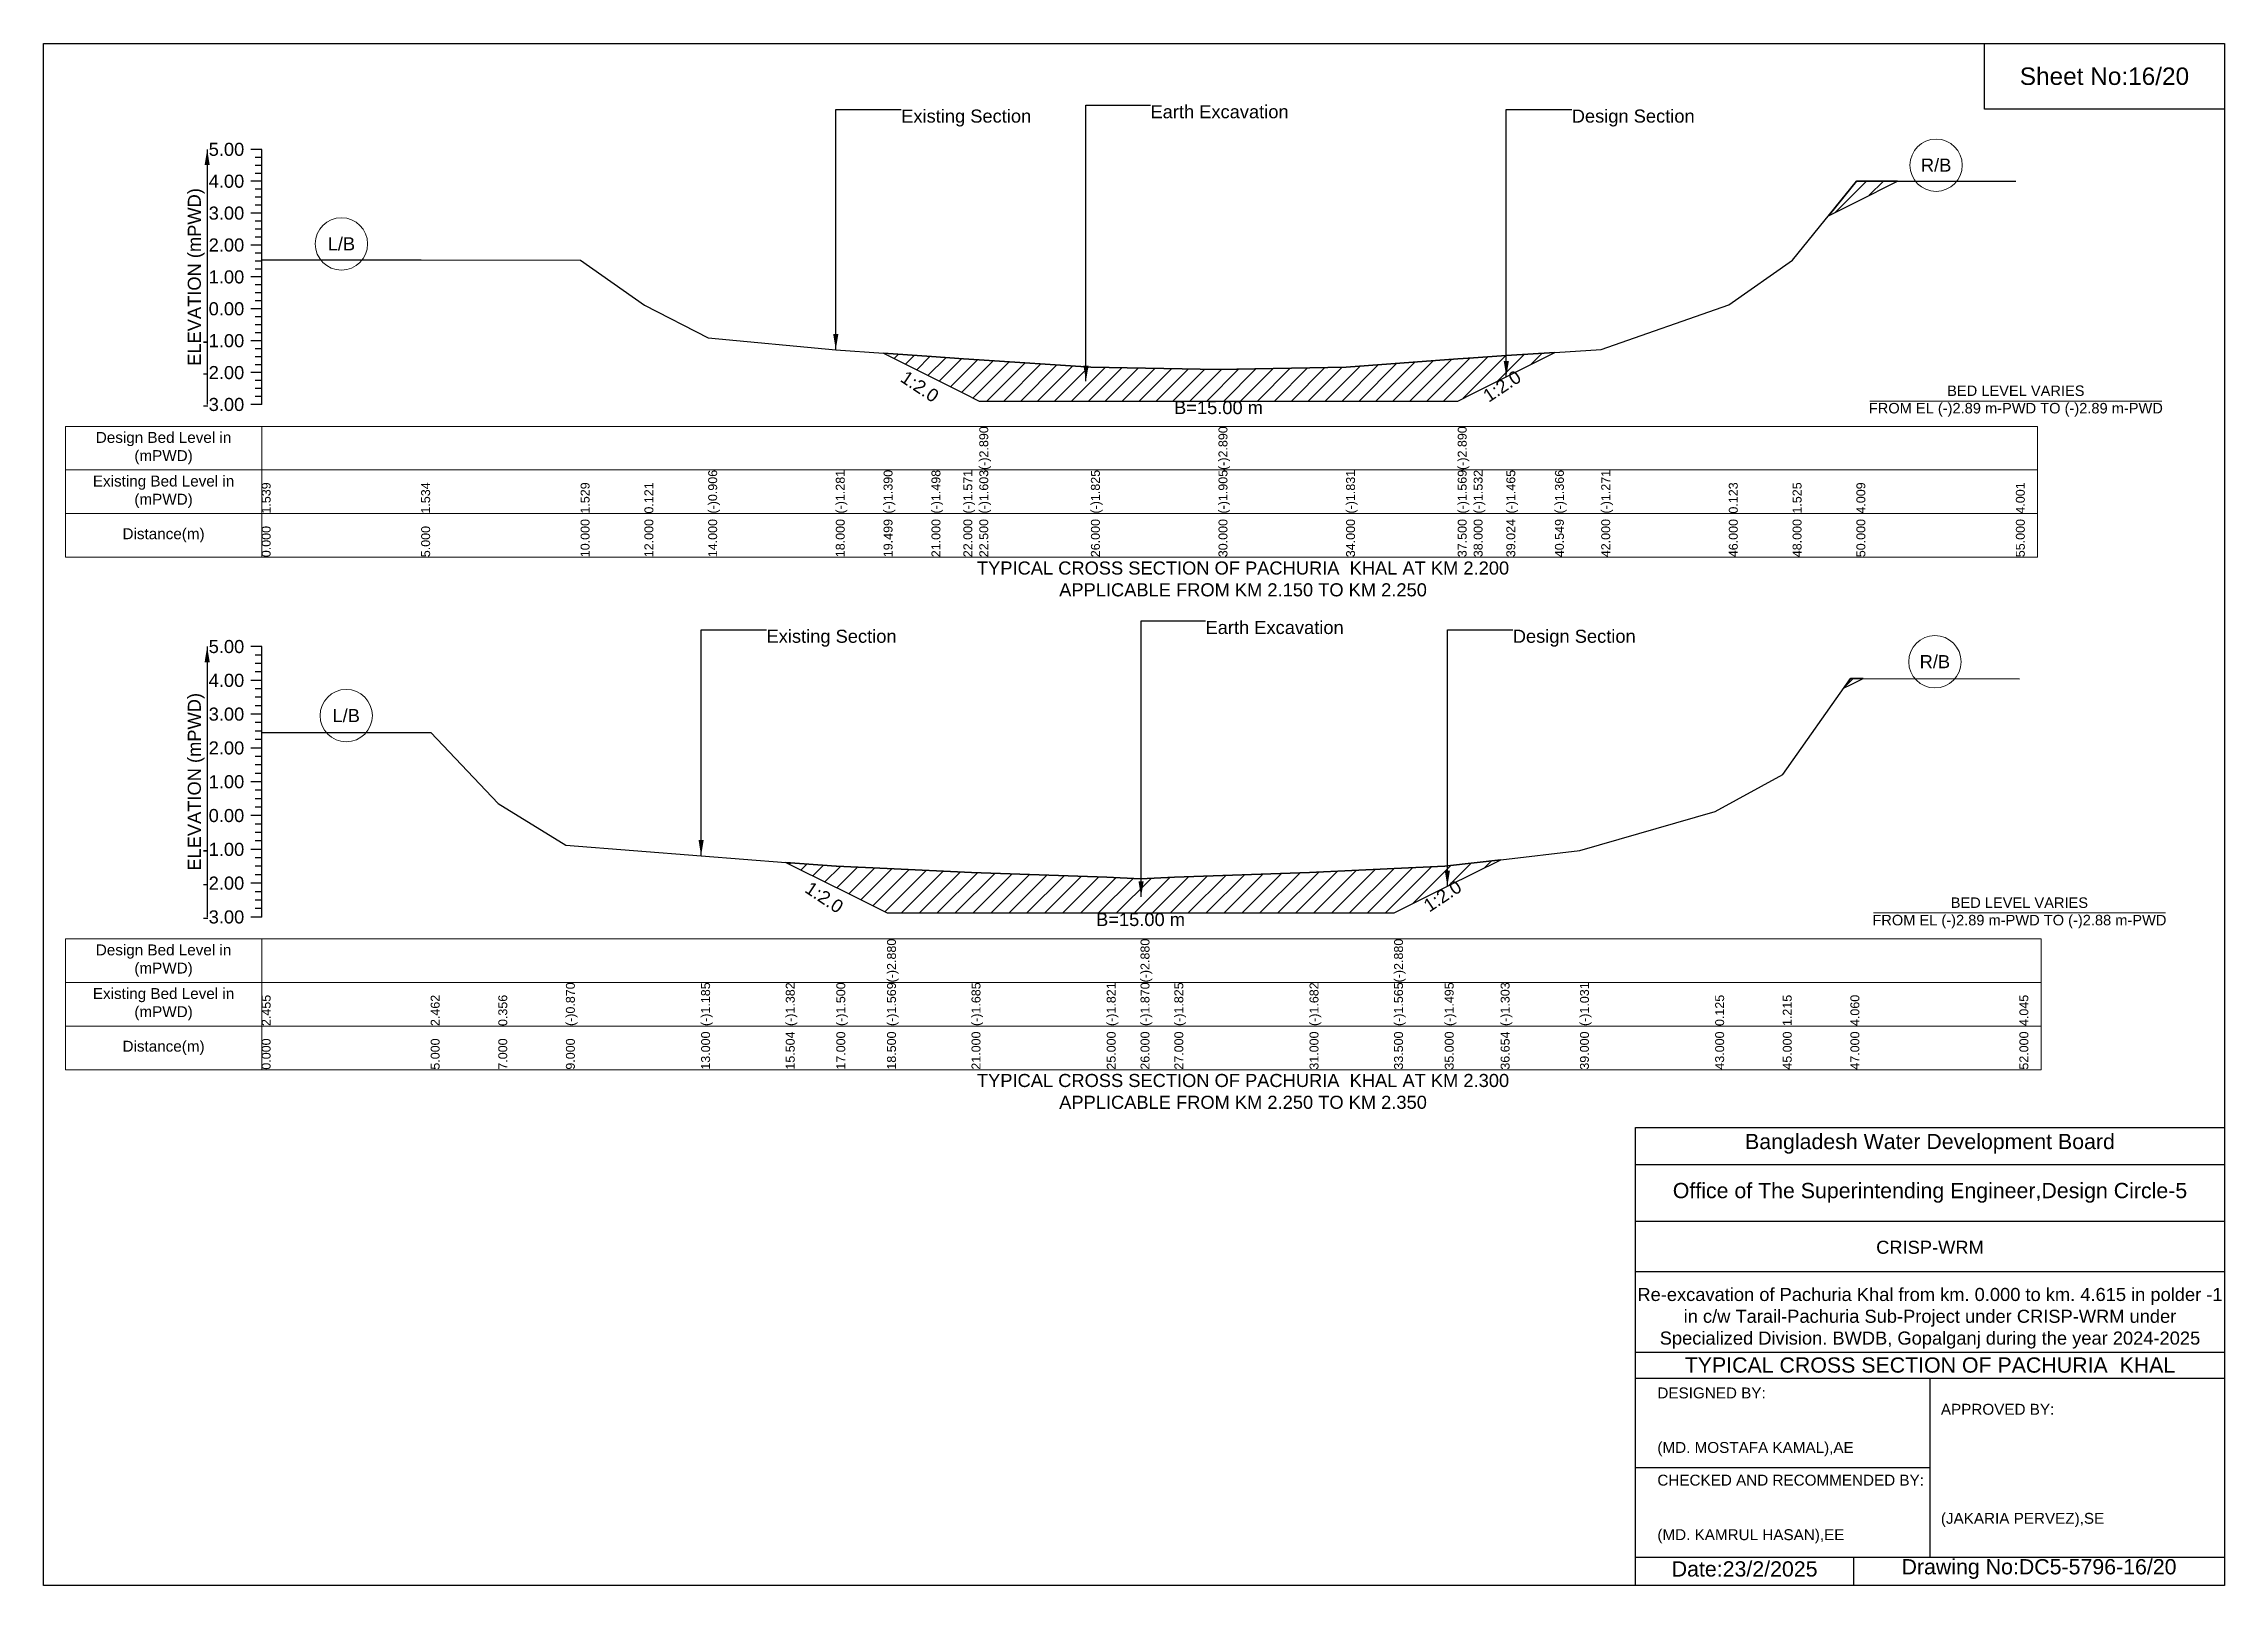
# Model space of a CAD drawing. Header units: inches. Extents: x 91000 to 388000, y -12099 to 0.
# Drawn here: x 250000 to 258000, y -5656 to 0 of the extents above; entities that cross this region are included whole.
import ezdxf

# ---------------------------------------------------------------- set-up
doc = ezdxf.new("R2010")
doc.units = ezdxf.units.IN
doc.header["$LTSCALE"] = 7
doc.header["$MEASUREMENT"] = 0
for name, color, linetype, lineweight in [('Cross section Data Border', 7, 'Continuous', 9), ('Cross Section Labels', 7, 'Continuous', 9), ('Existing_Bed_Level for Xsection', 7, 'Continuous', 25)]:
    doc.layers.add(name, color=color, linetype=linetype, lineweight=lineweight)
doc.styles.get("Standard").update_dxf_attribs({"font": 'arial.ttf'})
doc.dimstyles.get("Standard").update_dxf_attribs({"dimtxt": 0.18, "dimasz": 0.18, "dimexe": 0.18, "dimexo": 0.0625, "dimgap": 0.09, "dimtad": 0, "dimtih": 1, "dimtoh": 1, "dimdec": 4, "dimzin": 0, "dimdsep": 46, "dimtxsty": 'Standard', "dimcen": 0.09, "dimadec": 0, "dimazin": 0, "dimtfac": 1, "dimtdec": 4, "dimtofl": 0, "dimtmove": 0, "dimatfit": 3, "dimfxl": 1, "dimtolj": 1, "dimtzin": 0, "dimarcsym": 0})

msp = doc.modelspace()

# ---------------------------------------------------------------- texts
at = {"attachment_point": 5}
for s, insert, char_height in [('Sheet No:16/20', (257560, -120), 64), ('Bangladesh Water Development Board', (256920, -4036), 56), ('Office of The Superintending Engineer,Design Circle-5', (256920, -4216), 56)]:
    msp.add_mtext(s, dxfattribs=dict(at, insert=insert, char_height=char_height))
for s, insert, char_height, width, attachment_point in [('CRISP-WRM', (256920, -4416), 48, 2240, 5), ('Re-excavation of Pachuria Khal from km. 0.000 to km. 4.615 in polder -1  in c/w Tarail-Pachuria Sub-Project under CRISP-WRM under Specialized Division. BWDB, Gopalganj during the year 2024-2025', (256920, -4676), 48, 2160, 5), ('TYPICAL CROSS SECTION OF PACHURIA  KHAL', (256920, -4848), 56, 2240, 5), ('DESIGNED BY:^J^J^J(MD. MOSTAFA KAMAL),AE', (255920, -5056), 40, 1120, 4), ('APPROVED BY:^J^J^J^J^J^J(JAKARIA PERVEZ),SE', (256960, -5216), 40, 1120, 4), ('CHECKED AND RECOMMENDED BY:^J^J^J(MD. KAMRUL HASAN),EE', (255920, -5376), 40, 1120, 4), ('Date:23/2/2025 ', (256240, -5596), 56, 1120, 5), ('Drawing No:DC5-5796-16/20', (257320, -5596), 56, 1760, 5)]:
    msp.add_mtext(s, dxfattribs=dict(insert=insert, char_height=char_height, width=width, attachment_point=attachment_point))
at = {"layer": 'Cross section Data Border', "char_height": 40, "width": 640, "attachment_point": 5}
for s, insert in [('Design Bed Level in (mPWD)', (250440, -1484.1)), ('Existing Bed Level in (mPWD)', (250440, -1644.1)), ('Distance(m)', (250440, -1804.1)), ('Design Bed Level in (mPWD)', (250440, -3364.1)), ('Existing Bed Level in (mPWD)', (250440, -3524.1)), ('Distance(m)', (250440, -3684.1))]:
    msp.add_mtext(s, dxfattribs=dict(at, insert=insert))
at = {"layer": 'Cross Section Labels'}
for s, insert, char_height, attachment_point in [('Existing Section', (253146, -241.9), 48, 1), ('Earth Excavation', (254060.4, -225.9), 48, 1), ('Design Section', (255605.8, -241.9), 48, 1), ('R/B', (256942.5, -446), 48, 5), ('L/B', (251092.5, -734.8), 48, 5), ('BED LEVEL VARIES ^JFROM EL (-)2.89 m-PWD TO (-)2.89 m-PWD', (257235, -1311.2), 38.4, 5), ('B=15.00 m', (254310, -1311.2), 48, 2), ('TYPICAL CROSS SECTION OF PACHURIA  KHAL AT KM 2.200^JAPPLICABLE FROM KM 2.150 TO KM 2.250', (254400, -1964.1), 48, 5), ('Existing Section', (252652, -2150.1), 48, 1), ('Earth Excavation', (254262.4, -2117.9), 48, 1), ('Design Section', (255389.5, -2150.1), 48, 1), ('R/B', (256938, -2267.6), 48, 5), ('L/B', (251110, -2465.3), 48, 5), ('B=15.00 m', (254024, -3189.2), 48, 2), ('BED LEVEL VARIES ^JFROM EL (-)2.89 m-PWD TO (-)2.88 m-PWD', (257248, -3189.2), 38.4, 5), ('TYPICAL CROSS SECTION OF PACHURIA  KHAL AT KM 2.300^JAPPLICABLE FROM KM 2.250 TO KM 2.350', (254400, -3844.1), 48, 5)]:
    msp.add_mtext(s, dxfattribs=dict(at, insert=insert, char_height=char_height, attachment_point=attachment_point))
at = {"layer": 'Cross Section Labels', "char_height": 48, "attachment_point": 2}
for insert, rotation in [((253227.7, -1238.1), 326.30993), ((255336.6, -1236.7), 33.69007), ((252877.3, -3111.9), 326.30993), ((255118.5, -3107), 33.69007)]:
    msp.add_mtext('1:2.0', dxfattribs=dict(at, insert=insert, rotation=rotation))
at = {"layer": 'Existing_Bed_Level for Xsection', "char_height": 48, "attachment_point": 6}
for s, insert in [('5.00', (250736, -388.1)), ('4.00', (250736, -505.1)), ('3.00', (250736, -622.1)), ('2.00', (250736, -739.1)), ('1.00', (250736, -856.1)), ('0.00', (250736, -973.1)), ('-1.00', (250736, -1090.1)), ('-2.00', (250736, -1207.1)), ('-3.00', (250736, -1324.1)), ('5.00', (250736, -2212.1)), ('4.00', (250736, -2336.1)), ('3.00', (250736, -2460.1)), ('2.00', (250736, -2584.1)), ('1.00', (250736, -2708.1)), ('0.00', (250736, -2832.1)), ('-1.00', (250736, -2956.1)), ('-2.00', (250736, -3080.1)), ('-3.00', (250736, -3204.1))]:
    msp.add_mtext(s, dxfattribs=dict(at, insert=insert))
at = {"layer": 'Existing_Bed_Level for Xsection', "rotation": 90}
for s, insert, char_height, attachment_point in [('ELEVATION (mPWD)', (250560, -856.1), 48, 5), ('(-)2.890', (253432.5, -1564.1), 32.8, 1), ('(-)2.890', (254310, -1564.1), 32.8, 1), ('(-)2.890', (255187.5, -1564.1), 32.8, 1), ('(-)0.906', (252438, -1724.1), 32.8, 1), ('(-)1.281', (252906, -1724.1), 32.8, 1), ('(-)1.390', (253081.4, -1724.1), 32.8, 1), ('(-)1.498', (253257, -1724.1), 32.8, 1), ('(-)1.571', (253374, -1724.1), 32.8, 1), ('(-)1.603', (253432.5, -1724.1), 32.8, 1), ('(-)1.825', (253842, -1724.1), 32.8, 1), ('(-)1.905', (254310, -1724.1), 32.8, 1), ('(-)1.831', (254778, -1724.1), 32.8, 1), ('(-)1.569', (255187.5, -1724.1), 32.8, 1), ('(-)1.532', (255246, -1724.1), 32.8, 1), ('(-)1.465', (255365.8, -1724.1), 32.8, 1), ('(-)1.366', (255544.2, -1724.1), 32.8, 1), ('(-)1.271', (255714, -1724.1), 32.8, 1), ('1.539', (250800, -1724.1), 32.8, 1), ('1.534', (251385, -1724.1), 32.8, 1), ('1.529', (251970, -1724.1), 32.8, 1), ('0.121', (252204, -1724.1), 32.8, 1), ('0.123', (256182, -1724.1), 32.8, 1), ('1.525', (256416, -1724.1), 32.8, 1), ('4.009', (256650, -1724.1), 32.8, 1), ('4.001', (257235, -1724.1), 32.8, 1), ('10.000', (251970, -1884.1), 32.8, 1), ('12.000', (252204, -1884.1), 32.8, 1), ('14.000', (252438, -1884.1), 32.8, 1), ('18.000', (252906, -1884.1), 32.8, 1), ('19.499', (253081.4, -1884.1), 32.8, 1), ('21.000', (253257, -1884.1), 32.8, 1), ('22.000', (253374, -1884.1), 32.8, 1), ('22.500', (253432.5, -1884.1), 32.8, 1), ('26.000', (253842, -1884.1), 32.8, 1), ('30.000', (254310, -1884.1), 32.8, 1), ('34.000', (254778, -1884.1), 32.8, 1), ('37.500', (255187.5, -1884.1), 32.8, 1), ('38.000', (255246, -1884.1), 32.8, 1), ('39.024', (255365.8, -1884.1), 32.8, 1), ('40.549', (255544.2, -1884.1), 32.8, 1), ('42.000', (255714, -1884.1), 32.8, 1), ('46.000', (256182, -1884.1), 32.8, 1), ('48.000', (256416, -1884.1), 32.8, 1), ('50.000', (256650, -1884.1), 32.8, 1), ('55.000', (257235, -1884.1), 32.8, 1), ('0.000', (250800, -1884.1), 32.8, 1), ('5.000', (251385, -1884.1), 32.8, 1), ('ELEVATION (mPWD)', (250560, -2708.1), 48, 5), ('(-)2.880', (253094, -3444.1), 32.8, 1), ('(-)2.880', (254024, -3444.1), 32.8, 1), ('(-)2.880', (254954, -3444.1), 32.8, 1), ('2.455', (250800, -3604.1), 32.8, 1), ('2.462', (251420, -3604.1), 32.8, 1), ('0.356', (251668, -3604.1), 32.8, 1), ('(-)0.870', (251916, -3604.1), 32.8, 1), ('(-)1.185', (252412, -3604.1), 32.8, 1), ('(-)1.382', (252722.6, -3604.1), 32.8, 1), ('(-)1.500', (252908, -3604.1), 32.8, 1), ('(-)1.569', (253094, -3604.1), 32.8, 1), ('(-)1.685', (253404, -3604.1), 32.8, 1), ('(-)1.821', (253900, -3604.1), 32.8, 1), ('(-)1.870', (254024, -3604.1), 32.8, 1), ('(-)1.825', (254148, -3604.1), 32.8, 1), ('(-)1.682', (254644, -3604.1), 32.8, 1), ('(-)1.565', (254954, -3604.1), 32.8, 1), ('(-)1.495', (255140, -3604.1), 32.8, 1), ('(-)1.303', (255345.1, -3604.1), 32.8, 1), ('(-)1.031', (255636, -3604.1), 32.8, 1), ('0.125', (256132, -3604.1), 32.8, 1), ('1.215', (256380, -3604.1), 32.8, 1), ('4.060', (256628, -3604.1), 32.8, 1), ('4.045', (257248, -3604.1), 32.8, 1), ('0.000', (250800, -3764.1), 32.8, 1), ('5.000', (251420, -3764.1), 32.8, 1), ('7.000', (251668, -3764.1), 32.8, 1), ('9.000', (251916, -3764.1), 32.8, 1), ('13.000', (252412, -3764.1), 32.8, 1), ('15.504', (252722.6, -3764.1), 32.8, 1), ('17.000', (252908, -3764.1), 32.8, 1), ('18.500', (253094, -3764.1), 32.8, 1), ('21.000', (253404, -3764.1), 32.8, 1), ('25.000', (253900, -3764.1), 32.8, 1), ('26.000', (254024, -3764.1), 32.8, 1), ('27.000', (254148, -3764.1), 32.8, 1), ('31.000', (254644, -3764.1), 32.8, 1), ('33.500', (254954, -3764.1), 32.8, 1), ('35.000', (255140, -3764.1), 32.8, 1), ('36.654', (255345.1, -3764.1), 32.8, 1), ('39.000', (255636, -3764.1), 32.8, 1), ('43.000', (256132, -3764.1), 32.8, 1), ('45.000', (256380, -3764.1), 32.8, 1), ('47.000', (256628, -3764.1), 32.8, 1), ('52.000', (257248, -3764.1), 32.8, 1)]:
    msp.add_mtext(s, dxfattribs=dict(at, insert=insert, char_height=char_height, attachment_point=attachment_point))

# ---------------------------------------------------------------- hatches: boundary and pattern name
at = {"layer": 'Existing_Bed_Level for Xsection'}
h = msp.add_hatch(dxfattribs=at)
h.set_pattern_fill('ANSI31', color=256, scale=351, style=0)
h.paths.add_polyline_path([(256547.7, -631.2), (256650, -580), (256801.4, -504.3), (256650, -504.1)])
h = msp.add_hatch(dxfattribs=at)
h.set_pattern_fill('ANSI31', color=256, scale=351, style=0)
h.paths.add_polyline_path([(253081.4, -1135.7), (253257, -1223.5), (253374, -1282), (253432.5, -1311.2), (253842, -1311.2), (254310, -1311.2), (254778, -1311.2), (255187.5, -1311.2), (255246, -1282), (255365.8, -1222.1), (255544.2, -1132.9), (255365.8, -1144.5), (255246, -1152.4), (255187.5, -1156.7), (254778, -1187.3), (254310, -1196), (253842, -1186.6), (253432.5, -1160.6), (253374, -1156.9), (253257, -1148.4)])
h = msp.add_hatch(dxfattribs=at)
h.set_pattern_fill('ANSI31', color=256, scale=372, style=0)
h.paths.add_polyline_path([(256602.5, -2365), (256628, -2352.2), (256674.8, -2328.8), (256628, -2328.7)])
h = msp.add_hatch(dxfattribs=at)
h.set_pattern_fill('ANSI31', color=256, scale=372, style=0)
h.paths.add_polyline_path([(252722.6, -3003.5), (252908, -3096.2), (252908.3, -3096.4), (253094, -3189.2), (253404, -3189.2), (253900, -3189.2), (254024, -3189.2), (254148, -3189.2), (254644, -3189.2), (254954, -3189.2), (255140, -3096.2), (255149.5, -3091.5), (255345.1, -2993.7), (255149.5, -3016.4), (255140, -3017.5), (254954, -3026.2), (254644, -3040.7), (254148, -3058.4), (254024, -3064), (253900, -3057.9), (253404, -3041.1), (253094, -3026.7), (252908.3, -3018.1), (252908, -3018.1)])

# ---------------------------------------------------------------- linework, layer by layer
for points in [[(250000, 0), (258000, 0), (258000, -5656), (250000, -5656)], [(257120, 0), (258000, 0), (258000, -240), (257120, -240)]]:
    msp.add_lwpolyline(points, close=True)
for points in [[(255840, -5656), (255840, -3976), (258000, -3976)], [(255840, -4112), (258000, -4112)], [(255840, -4320), (258000, -4320)], [(255840, -4504), (258000, -4504)], [(255840, -4800), (258000, -4800)], [(255840, -4896), (258000, -4896)], [(256920, -4896), (256920, -5552)], [(255840, -5224), (256920, -5224)], [(255840, -5552), (258000, -5552)], [(256640, -5552), (256640, -5656)]]:
    msp.add_lwpolyline(points)
at = {"layer": 'Cross section Data Border'}
for points in [[(250080, -1404.1), (257315, -1404.1), (257315, -1884.1), (250080, -1884.1)], [(250080, -3284.1), (257328, -3284.1), (257328, -3764.1), (250080, -3764.1)]]:
    msp.add_lwpolyline(points, close=True, dxfattribs=at)
for points in [[(250800, -1404.1), (250800, -1884.1)], [(250080, -1564.1), (257315, -1564.1)], [(250080, -1724.1), (257315, -1724.1)], [(250800, -3284.1), (250800, -3764.1)], [(250080, -3444.1), (257328, -3444.1)], [(250080, -3604.1), (257328, -3604.1)]]:
    msp.add_lwpolyline(points, dxfattribs=at)
at = {"layer": 'Cross Section Labels'}
for points in [[(256699.2, -1311.2), (257770.8, -1311.2)], [(256712.2, -3189.2), (257783.8, -3189.2)]]:
    msp.add_lwpolyline(points, dxfattribs=at)
for centre in [(256942.5, -446), (251092.5, -734.8), (256938, -2267.6), (251110, -2465.3)]:
    msp.add_circle(centre, 96, dxfattribs=at)
at = {"layer": 'Existing_Bed_Level for Xsection'}
for points in [[(250800, -388.1), (250760, -388.1)], [(250800, -1324.1), (250800, -1207.1), (250800, -1090.1), (250800, -973.1), (250800, -856.1), (250800, -739.1), (250800, -622.1), (250800, -505.1), (250800, -388.1)], [(250800, -417.4), (250776, -417.4)], [(250800, -446.6), (250776, -446.6)], [(250800, -475.9), (250776, -475.9)], [(250800, -505.1), (250760, -505.1)], [(250800, -534.4), (250776, -534.4)], [(250800, -793.1), (251385, -793.6), (251970, -794.2), (252204, -959), (252438, -1079.1), (252906, -1123), (253081.4, -1135.7), (253257, -1148.4), (253374, -1156.9), (253432.5, -1160.6), (253432.5, -1160.6), (253842, -1186.6), (254310, -1196), (254310, -1196), (254778, -1187.3), (255187.5, -1156.7), (255187.5, -1156.7), (255246, -1152.4), (255365.8, -1144.5), (255544.2, -1132.9), (255714, -1121.8), (256182, -958.7), (256416, -794.7), (256650, -504.1), (257235, -505)], [(250800, -622.1), (250760, -622.1)], [(250800, -563.6), (250776, -563.6)], [(250800, -592.9), (250776, -592.9)], [(250800, -651.4), (250776, -651.4)], [(250800, -680.6), (250776, -680.6)], [(250800, -709.9), (250776, -709.9)], [(250800, -739.1), (250760, -739.1)], [(250800, -768.4), (250776, -768.4)], [(250800, -797.6), (250776, -797.6)], [(250800, -856.1), (250760, -856.1)], [(250800, -826.9), (250776, -826.9)], [(250800, -885.4), (250776, -885.4)], [(250800, -914.6), (250776, -914.6)], [(250800, -943.9), (250776, -943.9)], [(250800, -973.1), (250760, -973.1)], [(250800, -1002.4), (250776, -1002.4)], [(250800, -1031.6), (250776, -1031.6)], [(250800, -1090.1), (250760, -1090.1)], [(250800, -1060.9), (250776, -1060.9)], [(250800, -1119.4), (250776, -1119.4)], [(250800, -1148.6), (250776, -1148.6)], [(250800, -1177.9), (250776, -1177.9)], [(250800, -1207.1), (250760, -1207.1)], [(250800, -1236.4), (250776, -1236.4)], [(250800, -1265.6), (250776, -1265.6)], [(250800, -1324.1), (250760, -1324.1)], [(250800, -1294.9), (250776, -1294.9)], [(250800, -2212.1), (250760, -2212.1)], [(250800, -3204.1), (250800, -3080.1), (250800, -2956.1), (250800, -2832.1), (250800, -2708.1), (250800, -2584.1), (250800, -2460.1), (250800, -2336.1), (250800, -2212.1)], [(250800, -2243.1), (250776, -2243.1)], [(250800, -2274.1), (250776, -2274.1)], [(250800, -2305.1), (250776, -2305.1)], [(250800, -2336.1), (250760, -2336.1)], [(250800, -2367.1), (250776, -2367.1)], [(250800, -2398.1), (250776, -2398.1)], [(250800, -2527.7), (251420, -2526.8), (251668, -2788), (251916, -2940), (252412, -2979.1), (252722.6, -3003.5), (252908, -3018.1), (252908.3, -3018.1), (253094, -3026.7), (253094, -3026.7), (253404, -3041.1), (253900, -3057.9), (254024, -3064), (254024, -3064), (254148, -3058.4), (254644, -3040.7), (254954, -3026.2), (254954, -3026.2), (255140, -3017.5), (255149.5, -3016.4), (255345.1, -2993.7), (255636, -2960), (256132, -2816.6), (256380, -2681.5), (256628, -2328.7), (257248, -2330.5)], [(250800, -2460.1), (250760, -2460.1)], [(250800, -2429.1), (250776, -2429.1)], [(250800, -2491.1), (250776, -2491.1)], [(250800, -2522.1), (250776, -2522.1)], [(250800, -2553.1), (250776, -2553.1)], [(250800, -2584.1), (250760, -2584.1)], [(250800, -2615.1), (250776, -2615.1)], [(250800, -2708.1), (250760, -2708.1)], [(250800, -2646.1), (250776, -2646.1)], [(250800, -2677.1), (250776, -2677.1)], [(250800, -2739.1), (250776, -2739.1)], [(250800, -2770.1), (250776, -2770.1)], [(250800, -2832.1), (250760, -2832.1)], [(250800, -2801.1), (250776, -2801.1)], [(250800, -2863.1), (250776, -2863.1)], [(250800, -2956.1), (250760, -2956.1)], [(250800, -2894.1), (250776, -2894.1)], [(250800, -2925.1), (250776, -2925.1)], [(250800, -2987.1), (250776, -2987.1)], [(250800, -3018.1), (250776, -3018.1)], [(250800, -3080.1), (250760, -3080.1)], [(250800, -3049.1), (250776, -3049.1)], [(250800, -3111.1), (250776, -3111.1)], [(250800, -3142.1), (250776, -3142.1)], [(250800, -3173.1), (250776, -3173.1)], [(250800, -3204.1), (250760, -3204.1)]]:
    msp.add_lwpolyline(points, dxfattribs=at)
for points in [[(256547.7, -631.2), (256650, -580), (256801.4, -504.3), (256650, -504.1)], [(253081.4, -1135.7), (253257, -1223.5), (253374, -1282), (253432.5, -1311.2), (253432.5, -1311.2), (253842, -1311.2), (254310, -1311.2), (254310, -1311.2), (254778, -1311.2), (255187.5, -1311.2), (255187.5, -1311.2), (255246, -1282), (255365.8, -1222.1), (255544.2, -1132.9), (255544.2, -1132.9), (255544.2, -1132.9), (255365.8, -1144.5), (255246, -1152.4), (255187.5, -1156.7), (255187.5, -1156.7), (254778, -1187.3), (254310, -1196), (254310, -1196), (253842, -1186.6), (253432.5, -1160.6), (253432.5, -1160.6), (253374, -1156.9), (253257, -1148.4)], [(256602.5, -2365), (256628, -2352.2), (256674.8, -2328.8), (256628, -2328.7)], [(252722.6, -3003.5), (252722.6, -3003.5), (252908, -3096.2), (252908.3, -3096.4), (253094, -3189.2), (253094, -3189.2), (253404, -3189.2), (253900, -3189.2), (254024, -3189.2), (254024, -3189.2), (254148, -3189.2), (254644, -3189.2), (254954, -3189.2), (254954, -3189.2), (255140, -3096.2), (255149.5, -3091.5), (255345.1, -2993.7), (255149.5, -3016.4), (255140, -3017.5), (254954, -3026.2), (254954, -3026.2), (254644, -3040.7), (254148, -3058.4), (254024, -3064), (254024, -3064), (253900, -3057.9), (253404, -3041.1), (253094, -3026.7), (253094, -3026.7), (252908.3, -3018.1), (252908, -3018.1), (252722.6, -3003.5)]]:
    msp.add_lwpolyline(points, close=True, dxfattribs=at)

msp.set_redraw_order([(e.dxf.handle, doc.entitydb.next_handle()) for e in msp.query("TEXT MTEXT ATTDEF DIMENSION ARC_DIMENSION")])  # texts and dimensions are drawn at this point

# ---------------------------------------------------------------- leaders
at = {"layer": 'Cross Section Labels', "annotation_type": 0, "has_hookline": 1, "hookline_direction": 0}
for points, text_width in [([(253823.9, -1238.5), (253823.9, -225.9), (254060.3, -225.9)], 497), ([(252906, -1123), (252906, -241.9), (253145.9, -241.9)], 467.2), ([(255365.8, -1222.1), (255365.8, -241.9), (255605.8, -241.9)], 441.2), ([(252412, -2979.1), (252412, -2150.1), (252651.9, -2150.1)], 467.2), ([(254026, -3130.4), (254026, -2117.9), (254262.3, -2117.9)], 497), ([(255149.5, -3091.5), (255149.5, -2150.1), (255389.4, -2150.1)], 441.2)]:
    msp.add_leader(points, dimstyle='Standard', override={"dimasz": 57.6}, dxfattribs=dict(at, text_width=text_width))
at = {"layer": 'Existing_Bed_Level for Xsection'}
for points in [[(250600, -388.1), (250600, -1324.1)], [(250600, -2212.1), (250600, -3204.1)]]:
    msp.add_leader(points, dimstyle='Standard', override={"dimasz": 57.6}, dxfattribs=at)

doc.saveas('drawing.dxf')
